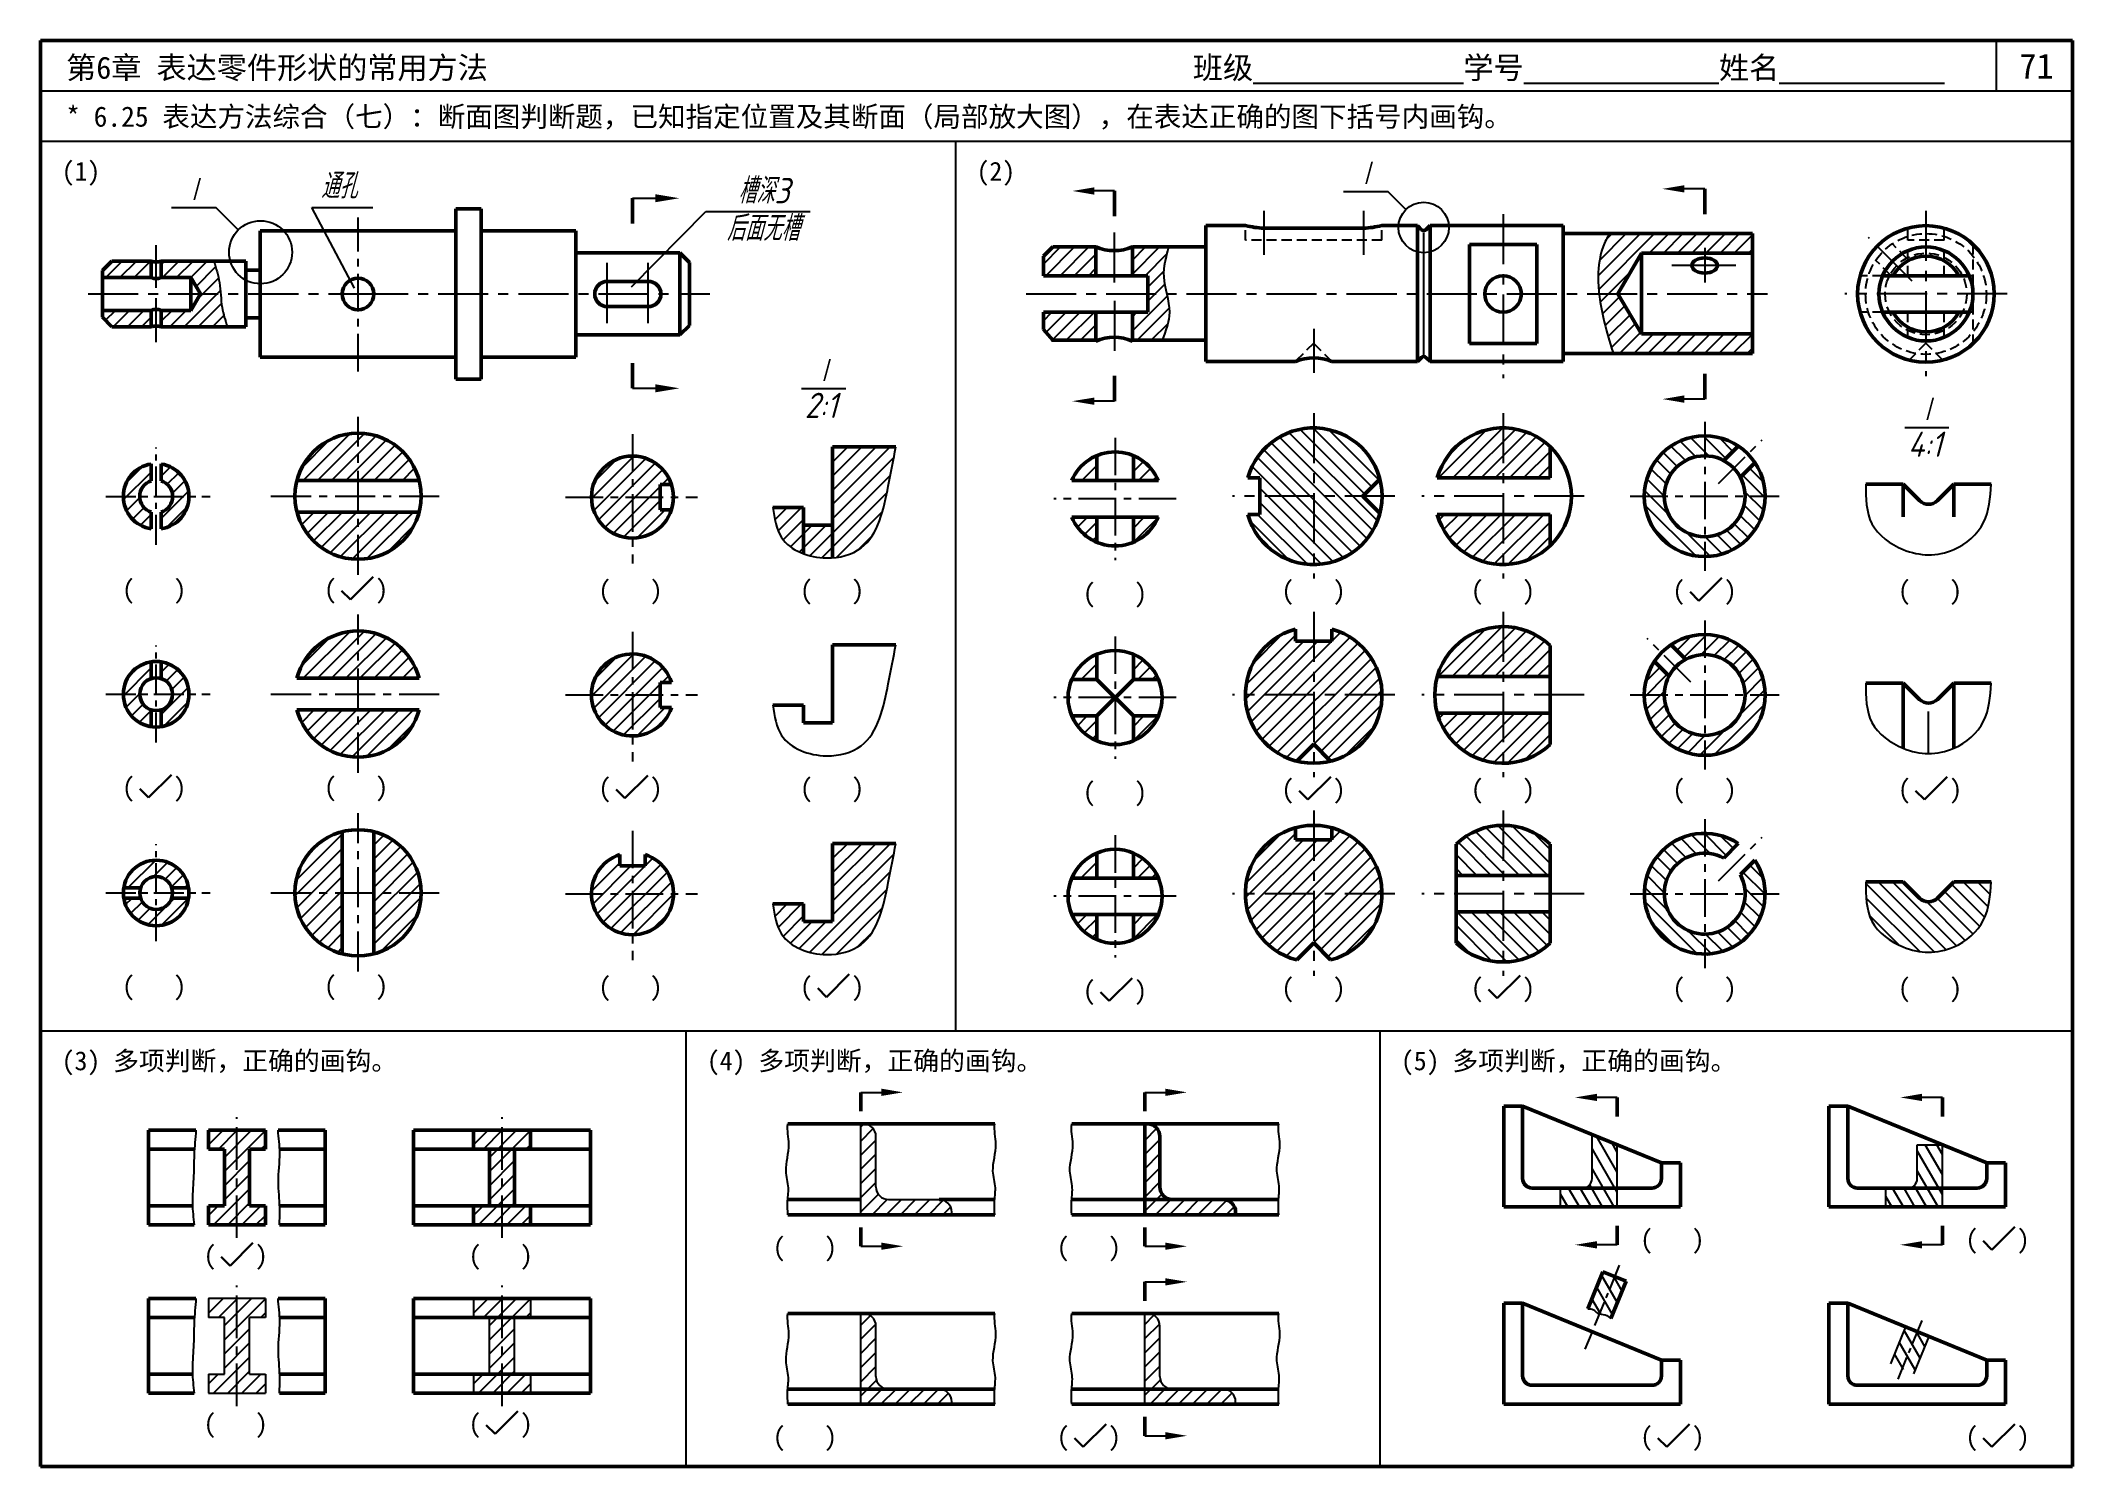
# Model space of a CAD drawing. Header units: millimetres. Extents: x 0 to 322, y 0 to 226.
import ezdxf

# ---------------------------------------------------------------- set-up
doc = ezdxf.new("R2010")
doc.units = ezdxf.units.MM
doc.header["$LTSCALE"] = 0.25
doc.linetypes.add('CENTER', pattern=[50.8, 31.75, -6.35, 6.35, -6.35])
doc.linetypes.add('HIDDEN', pattern=[9.525, 6.35, -3.175])
for name, color, linetype in [('点画线层', 7, 'CENTER'), ('细实线层', 7, 'Continuous'), ('虚线层', 7, 'HIDDEN')]:
    doc.layers.add(name, color=color, linetype=linetype)
doc.layers.add('答案', color=1, linetype='Continuous', lineweight=30)
doc.layers.add('粗实线层', color=7, linetype='Continuous', lineweight=50)
doc.styles.get("Standard").update_dxf_attribs({"font": 'gbeitc.shx', "height": 4, "bigfont": 'gbcbig.shx'})
doc.styles.add('宋体', font='SimSun.ttf', dxfattribs={"height": 3.5})
pattern_1 = [(45, (-4.2185, 5), (-1.122532, 1.122532), [])]
pattern_2 = [(135, (-4.2185, 0), (-1.122532, -1.122532), [])]
pattern_3 = [(45, (-6.898, 0), (-1.122532, 1.122532), [])]

msp = doc.modelspace()

# ---------------------------------------------------------------- texts
at = {"style": '宋体'}
for s, height, p in [('第6章 表达零件形状的常用方法', 3.5, (4.05, 219.96)), ('班级%%U              %%U学号%%U             %%U姓名%%U           ', 3.5, (182.61, 219.96)), ('71', 4, (313.6, 219.96)), ('* 6.25 表达方法综合（七）：断面图判断题，已知指定位置及其断面（局部放大图），在表达正确的图下括号内画钩。', 3.2, (4.05, 212.36)), ('(1)', 3, (3.33, 203.79)), ('(2)', 3, (148.33, 203.79)), ('(3) 多项判断，正确的画钩。', 3, (3.33, 62.79)), ('(4) 多项判断，正确的画钩。', 3, (105.58, 62.79)), ('(5) 多项判断，正确的画钩。', 3, (215.58, 62.79))]:
    msp.add_text(s, height=height, dxfattribs=at).set_placement(p)
at = {"layer": '细实线层'}
for s, p in [('Ⅰ', (208.53, 202.89)), ('Ⅰ', (22.8, 200.35)), ('通孔', (44.4, 200.97)), ('槽深3', (110.53, 200.21)), ('后面无槽', (108.71, 194.27)), ('Ⅰ', (122.63, 171.66)), ('2:1', (121.11, 166.18)), ('Ⅰ', (297.46, 165.5)), ('4:1', (295.94, 160.02))]:
    msp.add_text(s, height=4, dxfattribs=at).set_placement(p)
at = {"layer": '细实线层', "style": '宋体'}
for p in [(12.89, 137.52), (44.89, 137.55), (88.38, 137.41), (120.33, 137.41), (165.16, 136.93), (196.63, 137.35), (226.65, 137.35), (258.6, 137.35), (294.34, 137.35), (12.89, 106.16), (44.89, 106.2), (88.38, 106.05), (120.33, 106.05), (165.16, 105.43), (196.63, 105.85), (226.65, 105.85), (258.6, 105.85), (294.34, 105.85), (12.89, 74.66), (44.89, 74.7), (88.38, 74.55), (120.33, 74.55), (196.63, 74.35), (226.65, 74.35), (258.6, 74.35), (294.34, 74.35), (165.16, 73.93), (116.02, 33.27), (161.02, 33.27), (253.5, 34.5), (305.04, 34.5), (25.81, 31.96), (67.81, 31.96), (25.81, 5.29), (67.81, 5.29), (116.02, 3.23), (161.02, 3.23), (253.5, 3.23), (305.04, 3.23)]:
    msp.add_text('(   )', height=3, dxfattribs=at).set_placement(p)

# ---------------------------------------------------------------- hatches: boundary and pattern name
at = {"layer": '细实线层'}
h = msp.add_hatch(dxfattribs=at)
h.set_pattern_fill('ANSI31', color=256, scale=0.5, style=0)
h.set_pattern_definition(pattern_1)
h.paths.add_polyline_path([(167.23, 193.29), (160.4, 193.29), (158.92, 191.82), (158.92, 188.74), (167.23, 188.74)])
edge = h.paths.add_edge_path()
edge.add_spline(control_points=[(178.52, 185.84), (178.31, 186.75), (177.72, 189.24), (178.39, 191.72), (178.81, 193.29)], knot_values=[8.356328, 8.356328, 8.356328, 8.356328, 11.416188, 16.735038, 16.735038, 16.735038, 16.735038], degree=3, periodic=0)
edge.add_line((178.81, 193.29), (173.02, 193.29))
edge.add_line((173.02, 193.29), (173.02, 188.74))
edge.add_line((173.02, 188.74), (175.46, 188.74))
edge.add_line((175.46, 188.74), (175.46, 185.84))
edge.add_line((175.46, 185.84), (178.52, 185.84))
edge = h.paths.add_edge_path()
edge.add_spline(control_points=[(177.79, 178.51), (178.35, 179.98), (179.28, 182.4), (178.74, 184.87), (178.52, 185.84)], knot_values=[0, 0, 0, 0, 5.092694, 8.356328, 8.356328, 8.356328, 8.356328], degree=3, periodic=0)
edge.add_line((178.52, 185.84), (175.46, 185.84))
edge.add_line((175.46, 185.84), (175.46, 182.95))
edge.add_line((175.46, 182.95), (173.02, 182.95))
edge.add_line((173.02, 182.95), (173.02, 178.51))
edge.add_line((173.02, 178.51), (177.79, 178.51))
h.paths.add_polyline_path([(167.23, 182.95), (158.92, 182.95), (158.92, 180.2), (160.4, 178.51), (167.23, 178.51)])
h = msp.add_hatch(dxfattribs=at)
h.set_pattern_fill('ANSI31', color=256, scale=0.5, style=0)
h.set_pattern_definition(pattern_1)
edge = h.paths.add_edge_path()
edge.add_line((271.29, 192.31), (271.29, 195.41))
edge.add_line((271.29, 195.41), (248.64, 195.41))
edge.add_spline(control_points=[(248.64, 195.41), (248.25, 194.75), (247.17, 192.67), (246.75, 189.31), (246.9, 186.78), (247.01, 185.84)], knot_values=[2.684283, 2.684283, 2.684283, 2.684283, 5.228196, 10.525608, 13.654768, 13.654768, 13.654768, 13.654768], degree=3, periodic=0)
edge.add_line((247.01, 185.84), (249.98, 185.84))
edge.add_line((249.98, 185.84), (253.71, 192.31))
edge.add_line((253.71, 192.31), (271.29, 192.31))
edge = h.paths.add_edge_path()
edge.add_line((253.71, 179.5), (249.98, 185.84))
edge.add_line((249.98, 185.84), (247.01, 185.84))
edge.add_spline(control_points=[(247.01, 185.84), (247.15, 184.6), (247.74, 181.41), (248.65, 178.3), (249.26, 176.4)], knot_values=[13.654768, 13.654768, 13.654768, 13.654768, 17.82177, 24.455457, 24.455457, 24.455457, 24.455457], degree=3, periodic=0)
edge.add_line((249.26, 176.4), (271.29, 176.4))
edge.add_line((271.29, 176.4), (271.29, 179.5))
edge.add_line((271.29, 179.5), (253.71, 179.5))
h = msp.add_hatch(dxfattribs=at)
h.set_pattern_fill('ANSI31', color=256, scale=0.5, style=0)
h.set_pattern_definition([(45, (-670.4583, -573.1674), (-1.122532, 1.122532), [])])
h.paths.add_polyline_path([(17.51, 191.04), (11.31, 191.04), (9.81, 189.54), (9.81, 188.44), (17.51, 188.44)])
edge = h.paths.add_edge_path()
edge.add_spline(control_points=[(28.53, 185.84), (28.49, 186.45), (28.34, 188.22), (27.8, 189.92), (27.45, 191.04)], knot_values=[0, 0, 0, 0, 1.813186, 5.325549, 5.325549, 5.325549, 5.325549], degree=3, periodic=0)
edge.add_line((27.45, 191.04), (19.11, 191.04))
edge.add_line((19.11, 191.04), (19.11, 188.44))
edge.add_line((19.11, 188.44), (23.81, 188.44))
edge.add_line((23.81, 188.44), (25.31, 185.84))
edge.add_line((25.31, 185.84), (28.53, 185.84))
h.paths.add_polyline_path([(17.51, 183.24), (9.81, 183.24), (9.81, 182.14), (11.31, 180.64), (17.51, 180.64)])
edge = h.paths.add_edge_path()
edge.add_spline(control_points=[(29.57, 180.64), (29.25, 181.65), (28.72, 183.35), (28.59, 185.12), (28.53, 185.84)], knot_values=[5.325549, 5.325549, 5.325549, 5.325549, 8.489433, 10.642177, 10.642177, 10.642177, 10.642177], degree=3, periodic=0)
edge.add_line((28.53, 185.84), (25.31, 185.84))
edge.add_line((25.31, 185.84), (23.81, 183.24))
edge.add_line((23.81, 183.24), (19.11, 183.24))
edge.add_line((19.11, 183.24), (19.11, 180.64))
edge.add_line((19.11, 180.64), (29.57, 180.64))
h = msp.add_hatch(dxfattribs=at)
h.set_pattern_fill('ANSI31', color=256, scale=0.5, angle=90)
h.set_pattern_definition(pattern_2)
h.paths.add_polyline_path([(201.76, 164.61, 0.337043), (191.32, 156.68), (193.21, 156.68), (193.21, 153.78), (201.76, 153.78)])
h.paths.add_polyline_path([(201.76, 164.61), (201.76, 153.78), (209.57, 153.78), (212.25, 156.46, 0.342702)])
h.paths.add_polyline_path([(212.25, 151.1), (209.57, 153.78), (201.76, 153.78), (201.76, 142.95, 0.342702)])
h.paths.add_polyline_path([(201.76, 153.78), (193.21, 153.78), (193.21, 150.89), (191.32, 150.89, 0.337043), (201.76, 142.95)])
h = msp.add_hatch(dxfattribs=at)
h.set_pattern_fill('ANSI31', color=256, scale=0.5)
h.set_pattern_definition(pattern_1)
h.paths.add_polyline_path([(231.78, 164.61, 0.337043), (221.34, 156.68), (231.78, 156.68)])
h.paths.add_polyline_path([(239.23, 161.64, 0.192019), (231.78, 164.61), (231.78, 156.68), (239.23, 156.68)])
h.paths.add_polyline_path([(239.23, 150.89), (231.78, 150.89), (231.78, 142.95, 0.192019), (239.23, 145.92)])
h.paths.add_polyline_path([(231.78, 150.89), (221.34, 150.89, 0.337043), (231.78, 142.95)])
h = msp.add_hatch(dxfattribs=at)
h.set_pattern_fill('ANSI31', color=256, scale=0.5, style=0)
h.set_pattern_definition([(45, (-667.4583, -581.9874), (-1.122532, 1.122532), [])])
h.paths.add_polyline_path([(50.31, 163.78, 0.341999), (40.63, 156.28), (50.31, 156.28)])
h.paths.add_polyline_path([(50.31, 163.78), (50.31, 156.28), (59.99, 156.28, 0.341999)])
h.paths.add_polyline_path([(59.99, 151.28), (50.31, 151.28), (50.31, 143.78, 0.341999)])
h.paths.add_polyline_path([(50.31, 151.28), (40.63, 151.28, 0.341999), (50.31, 143.78)])
h = msp.add_hatch(dxfattribs=at)
h.set_pattern_fill('ANSI31', color=256, scale=0.5, style=0)
edge = h.paths.add_edge_path()
edge.add_line((120.92, 152), (116.03, 152))
edge.add_spline(control_points=[(116.03, 152), (116.29, 150.28), (116.78, 147.03), (119.47, 145.19), (120.92, 144.65)], knot_values=[0, 0, 0, 0, 4.989593, 9.368462, 9.368462, 9.368462, 9.368462], degree=3, periodic=0)
edge.add_line((120.92, 144.65), (120.92, 152))
edge = h.paths.add_edge_path()
edge.add_line((125.52, 149.2), (120.92, 149.2))
edge.add_line((120.92, 149.2), (120.92, 144.65))
edge.add_spline(control_points=[(120.92, 144.65), (122.06, 144.23), (123.65, 143.95), (125.2, 143.99), (125.52, 144.01)], knot_values=[9.368462, 9.368462, 9.368462, 9.368462, 12.807583, 13.716205, 13.716205, 13.716205, 13.716205], degree=3, periodic=0)
edge.add_line((125.52, 144.01), (125.52, 149.2))
edge = h.paths.add_edge_path()
edge.add_spline(control_points=[(125.52, 144.01), (127.23, 144.14), (132.38, 145.84), (134.11, 154.14), (135.16, 159.58), (135.55, 161.6)], knot_values=[13.716205, 13.716205, 13.716205, 13.716205, 18.540639, 29.218921, 35.558947, 35.558947, 35.558947, 35.558947], degree=3, periodic=0)
edge.add_line((135.55, 161.6), (125.52, 161.6))
edge.add_line((125.52, 161.6), (125.52, 144.01))
h = msp.add_hatch(dxfattribs=at)
h.set_pattern_fill('ANSI31', color=256, scale=0.5, angle=90)
h.set_pattern_definition(pattern_2)
h.paths.add_polyline_path([(269.38, 156.8), (271.68, 159.1, -0.148417), (273.29, 153.78), (270.13, 153.78, 0.123107)])
h.paths.add_polyline_path([(270.13, 153.78), (273.29, 153.78, -0.414214), (263.73, 144.22), (263.73, 147.38, 0.414214)])
h.paths.add_polyline_path([(254.16, 153.78), (257.32, 153.78, 0.414214), (263.73, 147.38), (263.73, 144.22, -0.414214)])
h.paths.add_polyline_path([(263.73, 163.35), (263.73, 160.19, 0.414214), (257.32, 153.78), (254.16, 153.78, -0.414214)])
h.paths.add_polyline_path([(263.73, 163.35, -0.14867), (269.05, 161.73), (266.75, 159.43, 0.123656), (263.73, 160.19)])
h = msp.add_hatch(dxfattribs=at)
h.set_pattern_fill('ANSI31', color=256, scale=0.5, style=0)
h.set_pattern_definition([(45, (-670.4583, -581.9874), (-1.122532, 1.122532), [])])
h.paths.add_polyline_path([(17.51, 158.89, 0.369664), (13.11, 153.75), (15.71, 153.75, -0.325305), (17.51, 156.22)])
h.paths.add_polyline_path([(15.71, 153.75), (13.11, 153.75, 0.369664), (17.51, 148.61), (17.51, 151.27, -0.325305)])
h.paths.add_polyline_path([(23.51, 153.75), (20.91, 153.75, -0.325305), (19.11, 151.27), (19.11, 148.61, 0.369664)])
h.paths.add_polyline_path([(19.11, 158.89), (19.11, 156.22, -0.325305), (20.91, 153.75), (23.51, 153.75, 0.369664)])
h = msp.add_hatch(dxfattribs=at)
h.set_pattern_fill('ANSI31', color=256, scale=0.5, style=0)
h.set_pattern_definition([(45, (-654.8386, -581.9874), (-1.122532, 1.122532), [])])
h.paths.add_polyline_path([(93.8, 160.14), (93.8, 153.64), (98.19, 153.64), (98.19, 155.64), (99.98, 155.64, 0.325305)])
h.paths.add_polyline_path([(93.8, 160.14, 0.414214), (87.3, 153.64), (93.8, 153.64)])
h.paths.add_polyline_path([(93.8, 153.64), (87.3, 153.64, 0.414214), (93.8, 147.14)])
h.paths.add_polyline_path([(99.98, 151.64), (98.19, 151.64), (98.19, 153.64), (93.8, 153.64), (93.8, 147.14, 0.325305)])
h = msp.add_hatch(dxfattribs=at)
h.set_pattern_fill('ANSI31', color=256, scale=0.5)
h.set_pattern_definition(pattern_1)
h.paths.add_polyline_path([(167.39, 160.23, 0.19576), (163.42, 156.25), (167.39, 156.25)])
h.paths.add_polyline_path([(173.18, 160.23), (173.18, 156.25), (177.15, 156.25, 0.19576)])
h.paths.add_polyline_path([(167.39, 150.46), (163.42, 150.46, 0.19576), (167.39, 146.49)])
h.paths.add_polyline_path([(177.15, 150.46), (173.18, 150.46), (173.18, 146.49, 0.19576)])
h = msp.add_hatch(dxfattribs=at)
h.set_pattern_fill('ANSI31', color=256, scale=0.5, style=0)
h.set_pattern_definition([(45, (-667.4583, -613.3443), (-1.122532, 1.122532), [])])
h.paths.add_polyline_path([(50.31, 132.42, 0.341999), (40.63, 124.92), (50.31, 124.92)])
h.paths.add_polyline_path([(50.31, 132.42), (50.31, 124.92), (59.99, 124.92, 0.341999)])
h.paths.add_polyline_path([(59.99, 119.92), (50.31, 119.92), (50.31, 112.42, 0.341999)])
h.paths.add_polyline_path([(50.31, 119.92), (40.63, 119.92, 0.341999), (50.31, 112.42)])
h = msp.add_hatch(dxfattribs=at)
h.set_pattern_fill('ANSI31', color=256, scale=0.5)
h.set_pattern_definition(pattern_1)
h.paths.add_polyline_path([(201.76, 130.83), (198.86, 130.83), (198.86, 132.72, 0.337043), (190.93, 122.28), (201.76, 122.28)])
h.paths.add_polyline_path([(204.65, 132.72), (204.65, 130.83), (201.76, 130.83), (201.76, 122.28), (212.59, 122.28, 0.337043)])
h.paths.add_polyline_path([(212.59, 122.28), (201.76, 122.28), (201.76, 114.47), (204.44, 111.79, 0.342702)])
h.paths.add_polyline_path([(201.76, 122.28), (190.93, 122.28, 0.342702), (199.08, 111.79), (201.76, 114.47)])
h = msp.add_hatch(dxfattribs=at)
h.set_pattern_fill('ANSI31', color=256, scale=0.5)
h.set_pattern_definition(pattern_1)
h.paths.add_polyline_path([(231.78, 133.11, 0.337043), (221.34, 125.18), (231.78, 125.18)])
h.paths.add_polyline_path([(239.23, 130.14, 0.192019), (231.78, 133.11), (231.78, 125.18), (239.23, 125.18)])
h.paths.add_polyline_path([(239.23, 119.39), (231.78, 119.39), (231.78, 111.45, 0.192019), (239.23, 114.42)])
h.paths.add_polyline_path([(231.78, 119.39), (221.34, 119.39, 0.337043), (231.78, 111.45)])
h = msp.add_hatch(dxfattribs=at)
h.set_pattern_fill('ANSI31', color=256, scale=0.5)
h.set_pattern_definition(pattern_1)
h.paths.add_polyline_path([(258.07, 125.3), (255.77, 127.6, 0.148417), (254.16, 122.28), (257.32, 122.28, -0.123107)])
h.paths.add_polyline_path([(257.32, 122.28), (254.16, 122.28, 0.414214), (263.73, 112.72), (263.73, 115.88, -0.414214)])
h.paths.add_polyline_path([(273.29, 122.28), (270.13, 122.28, -0.414214), (263.73, 115.88), (263.73, 112.72, 0.414214)])
h.paths.add_polyline_path([(263.73, 131.85), (263.73, 128.69, -0.414214), (270.13, 122.28), (273.29, 122.28, 0.414214)])
h.paths.add_polyline_path([(263.73, 131.85, 0.14867), (258.4, 130.23), (260.7, 127.93, -0.123656), (263.73, 128.69)])
h = msp.add_hatch(dxfattribs=at)
h.set_pattern_fill('ANSI31', color=256, scale=0.5, style=0)
h.set_pattern_definition([(45, (-670.4583, -581.612), (-1.122532, 1.122532), [])])
h.paths.add_polyline_path([(17.51, 127.53, 0.369664), (13.11, 122.39), (15.71, 122.39, -0.325305), (17.51, 124.86)])
h.paths.add_polyline_path([(15.71, 122.39), (13.11, 122.39, 0.369664), (17.51, 117.25), (17.51, 119.92, -0.325305)])
h.paths.add_polyline_path([(23.51, 122.39), (20.91, 122.39, -0.325305), (19.11, 119.92), (19.11, 117.25, 0.369664)])
h.paths.add_polyline_path([(19.11, 127.53), (19.11, 124.86, -0.325305), (20.91, 122.39), (23.51, 122.39, 0.369664)])
h = msp.add_hatch(dxfattribs=at)
h.set_pattern_fill('ANSI31', color=256, scale=0.5, style=0)
h.set_pattern_definition([(45, (-654.8386, -613.3443), (-1.122532, 1.122532), [])])
h.paths.add_polyline_path([(93.8, 128.78), (93.8, 122.28), (98.19, 122.28), (98.19, 124.28), (99.98, 124.28, 0.325305)])
h.paths.add_polyline_path([(93.8, 128.78, 0.414214), (87.3, 122.28), (93.8, 122.28)])
h.paths.add_polyline_path([(93.8, 122.28), (87.3, 122.28, 0.414214), (93.8, 115.78)])
h.paths.add_polyline_path([(99.98, 120.28), (98.19, 120.28), (98.19, 122.28), (93.8, 122.28), (93.8, 115.78, 0.325305)])
h = msp.add_hatch(dxfattribs=at)
h.set_pattern_fill('ANSI31', color=256, scale=0.5)
h.set_pattern_definition(pattern_1)
h.paths.add_polyline_path([(167.39, 128.73, 0.19576), (163.42, 124.75), (167.39, 124.75)])
h.paths.add_polyline_path([(173.18, 128.73), (173.18, 124.75), (177.15, 124.75, 0.19576)])
h.paths.add_polyline_path([(177.15, 118.96), (173.18, 118.96), (173.18, 114.99, 0.19576)])
h.paths.add_polyline_path([(167.39, 118.96), (163.42, 118.96, 0.19576), (167.39, 114.99)])
h = msp.add_hatch(dxfattribs=at)
h.set_pattern_fill('ANSI31', color=256, scale=0.5, style=0)
h.set_pattern_definition([(45, (-667.4583, -581.3797), (-1.122532, 1.122532), [])])
h.paths.add_polyline_path([(47.81, 100.61, 0.341999), (40.31, 90.92), (47.81, 90.92)])
h.paths.add_polyline_path([(52.81, 100.61), (52.81, 90.92), (60.31, 90.92, 0.341999)])
h.paths.add_polyline_path([(60.31, 90.92), (52.81, 90.92), (52.81, 81.24, 0.341999)])
h.paths.add_polyline_path([(47.81, 90.92), (40.31, 90.92, 0.341999), (47.81, 81.24)])
h = msp.add_hatch(dxfattribs=at)
h.set_pattern_fill('ANSI31', color=256, scale=0.5)
h.set_pattern_definition(pattern_1)
h.paths.add_polyline_path([(201.76, 99.33), (198.86, 99.33), (198.86, 101.22, 0.337043), (190.93, 90.78), (201.76, 90.78)])
h.paths.add_polyline_path([(204.65, 101.22), (204.65, 99.33), (201.76, 99.33), (201.76, 90.78), (212.59, 90.78, 0.337043)])
h.paths.add_polyline_path([(212.59, 90.78), (201.76, 90.78), (201.76, 82.97), (204.44, 80.29, 0.342702)])
h.paths.add_polyline_path([(201.76, 90.78), (190.93, 90.78, 0.342702), (199.08, 80.29), (201.76, 82.97)])
h = msp.add_hatch(dxfattribs=at)
h.set_pattern_fill('ANSI31', color=256, scale=0.5, angle=90)
h.set_pattern_definition(pattern_2)
h.paths.add_polyline_path([(231.78, 101.61, 0.192019), (224.32, 98.64), (224.32, 93.68), (231.78, 93.68)])
h.paths.add_polyline_path([(239.23, 98.64, 0.192019), (231.78, 101.61), (231.78, 93.68), (239.23, 93.68)])
h.paths.add_polyline_path([(239.23, 87.89), (231.78, 87.89), (231.78, 79.95, 0.192019), (239.23, 82.92)])
h.paths.add_polyline_path([(231.78, 87.89), (224.32, 87.89), (224.32, 82.92, 0.192019), (231.78, 79.95)])
h = msp.add_hatch(dxfattribs=at)
h.set_pattern_fill('ANSI31', color=256, scale=0.5, angle=90)
h.set_pattern_definition(pattern_2)
h.paths.add_polyline_path([(269.38, 93.8), (271.68, 96.1, -0.148417), (273.29, 90.78), (270.13, 90.78, 0.123107)])
h.paths.add_polyline_path([(270.13, 90.78), (273.29, 90.78, -0.414214), (263.73, 81.22), (263.73, 84.38, 0.414214)])
h.paths.add_polyline_path([(254.16, 90.78), (257.32, 90.78, 0.414214), (263.73, 84.38), (263.73, 81.22, -0.414214)])
h.paths.add_polyline_path([(263.73, 100.35), (263.73, 97.19, 0.414214), (257.32, 90.78), (254.16, 90.78, -0.414214)])
h.paths.add_polyline_path([(263.73, 100.35, -0.14867), (269.05, 98.73), (266.75, 96.43, 0.123656), (263.73, 97.19)])
h = msp.add_hatch(dxfattribs=at)
h.set_pattern_fill('ANSI31', color=256, scale=0.5, style=0)
h.set_pattern_definition([(45, (-654.8386, -581.3797), (-1.122532, 1.122532), [])])
h.paths.add_polyline_path([(93.8, 95.17), (91.8, 95.17), (91.8, 96.97, 0.325305), (87.3, 90.78), (93.8, 90.78)])
h.paths.add_polyline_path([(93.8, 90.78), (87.3, 90.78, 0.414214), (93.8, 84.28)])
h.paths.add_polyline_path([(100.3, 90.78), (93.8, 90.78), (93.8, 84.28, 0.414214)])
h.paths.add_polyline_path([(95.8, 96.97), (95.8, 95.17), (93.8, 95.17), (93.8, 90.78), (100.3, 90.78, 0.325305)])
h = msp.add_hatch(dxfattribs=at)
h.set_pattern_fill('ANSI31', color=256, scale=0.5, style=0)
edge = h.paths.add_edge_path()
edge.add_spline(control_points=[(116.03, 89.15), (116.29, 87.42), (116.96, 82.98), (123.89, 80.36), (132.31, 82.64), (134.11, 91.28), (135.16, 96.72), (135.55, 98.75)], knot_values=[0, 0, 0, 0, 4.989593, 12.807583, 18.540639, 29.218921, 35.558947, 35.558947, 35.558947, 35.558947], degree=3, periodic=0)
edge.add_line((135.55, 98.75), (125.52, 98.75))
edge.add_line((125.52, 98.75), (125.52, 86.35))
edge.add_line((125.52, 86.35), (120.92, 86.35))
edge.add_line((120.92, 86.35), (120.92, 89.15))
edge.add_line((120.92, 89.15), (116.03, 89.15))
h = msp.add_hatch(dxfattribs=at)
h.set_pattern_fill('ANSI31', color=256, scale=0.5)
h.set_pattern_definition(pattern_1)
h.paths.add_polyline_path([(167.39, 97.23, 0.19576), (163.42, 93.25), (167.39, 93.25)])
h.paths.add_polyline_path([(173.18, 97.23), (173.18, 93.25), (177.15, 93.25, 0.19576)])
h.paths.add_polyline_path([(177.15, 87.46), (173.18, 87.46), (173.18, 83.49, 0.19576)])
h.paths.add_polyline_path([(167.39, 87.46), (163.42, 87.46, 0.19576), (167.39, 83.49)])
h = msp.add_hatch(dxfattribs=at)
h.set_pattern_fill('ANSI31', color=256, scale=0.5, style=0)
h.set_pattern_definition([(45, (-670.4583, -581.3797), (-1.122532, 1.122532), [])])
h.paths.add_polyline_path([(18.31, 88.29, -0.325305), (15.84, 90.09), (13.17, 90.09, 0.369664), (18.31, 85.69)])
h.paths.add_polyline_path([(23.45, 90.09), (20.78, 90.09, -0.325305), (18.31, 88.29), (18.31, 85.69, 0.369664)])
h.paths.add_polyline_path([(18.31, 96.09), (18.31, 93.49, -0.325305), (20.78, 91.69), (23.45, 91.69, 0.369664)])
h.paths.add_polyline_path([(18.31, 96.09, 0.369664), (13.17, 91.69), (15.84, 91.69, -0.325305), (18.31, 93.49)])
h = msp.add_hatch(dxfattribs=at)
h.set_pattern_fill('ANSI31', color=256, scale=0.5, angle=90)
edge = h.paths.add_edge_path()
edge.add_spline(control_points=[(289.26, 92.67), (289.28, 90.45), (289.3, 85.97), (294.38, 82.27), (299.18, 81.21), (304.05, 82.22), (308.72, 86.22), (308.99, 90.54), (309.13, 92.67)], knot_values=[0, 0, 0, 0, 6.328513, 12.746435, 16.832627, 20.91882, 27.301205, 33.479636, 33.479636, 33.479636, 33.479636], degree=3, periodic=0)
edge.add_line((309.13, 92.67), (303.19, 92.67))
edge.add_line((303.19, 92.67), (300.61, 90.08))
edge.add_arc((299.19, 91.5), 2, 225, 315, ccw=False)
edge.add_line((297.78, 90.08), (295.19, 92.67))
edge.add_line((295.19, 92.67), (289.26, 92.67))
h = msp.add_hatch(dxfattribs=at)
h.set_pattern_fill('ANSI31', color=256, scale=0.5)
h.set_pattern_definition([(45, (-2, 6.6379), (-1.12253, 1.12253), [])])
h.paths.add_polyline_path([(35.62, 53.28), (26.62, 53.28), (26.62, 50.28), (35.62, 50.28)])
h.paths.add_polyline_path([(33.12, 50.28), (29.12, 50.28), (29.12, 41.28), (33.12, 41.28)])
h.paths.add_polyline_path([(35.62, 41.28), (26.62, 41.28), (26.62, 38.28), (35.62, 38.28)])
h = msp.add_hatch(dxfattribs=at)
h.set_pattern_fill('ANSI31', color=256, scale=0.5)
h.set_pattern_definition([(45, (40, 6.6379), (-1.12253, 1.12253), [])])
h.paths.add_polyline_path([(77.62, 53.28), (68.62, 53.28), (68.62, 50.28), (77.62, 50.28)])
h.paths.add_polyline_path([(75.12, 50.28), (71.12, 50.28), (71.12, 41.28), (75.12, 41.28)])
h.paths.add_polyline_path([(77.62, 41.28), (68.62, 41.28), (68.62, 38.28), (77.62, 38.28)])
h = msp.add_hatch(dxfattribs=at)
h.set_pattern_fill('ANSI31', color=256, scale=0.5)
h.set_pattern_definition(pattern_3)
h.paths.add_polyline_path([(132.39, 52.29, 0.414214), (130.39, 54.29), (129.99, 54.29), (129.99, 39.89), (144.39, 39.89), (144.39, 40.29, 0.414214), (142.39, 42.29), (134.39, 42.29, -0.414214), (132.39, 44.29)])
h = msp.add_hatch(dxfattribs=at)
h.set_pattern_fill('ANSI31', color=256, scale=0.5)
h.set_pattern_definition(pattern_3)
h.paths.add_polyline_path([(177.39, 52.29, 0.414214), (175.39, 54.29), (174.99, 54.29), (174.99, 42.29), (179.39, 42.29, -0.414214), (177.39, 44.29)])
h.paths.add_polyline_path([(187.39, 42.29), (174.99, 42.29), (174.99, 39.89), (189.39, 39.89), (189.39, 40.29, 0.414214)])
h = msp.add_hatch(dxfattribs=at)
h.set_pattern_fill('ANSI31', color=256, scale=0.5, angle=75)
h.paths.add_polyline_path([(249.88, 50.98), (245.88, 52.62), (245.88, 45.62, -0.414214), (244.38, 44.12), (249.88, 44.12)])
h.paths.add_polyline_path([(249.88, 44.12), (244.38, 44.12), (240.88, 44.12), (240.88, 41.12), (249.88, 41.12)])
h = msp.add_hatch(dxfattribs=at)
h.set_pattern_fill('ANSI31', color=256, scale=0.5, angle=75)
h.paths.add_polyline_path([(301.42, 50.98), (297.42, 50.98), (297.42, 45.62, -0.414214), (295.92, 44.12), (301.42, 44.12)])
h.paths.add_polyline_path([(301.42, 44.12), (295.92, 44.12), (292.42, 44.12), (292.42, 41.12), (301.42, 41.12)])
h = msp.add_hatch(dxfattribs=at)
h.set_pattern_fill('ANSI31', color=256, scale=0.5, angle=75)
h.set_pattern_definition([(120, (0, -1.6296), (-1.374815, -0.79375), [])])
edge = h.paths.add_edge_path()
edge.add_line((249.46, 30.11), (247.61, 30.86))
edge.add_line((247.61, 30.86), (245.21, 24.99))
edge.add_spline(control_points=[(245.21, 24.99), (245.53, 24.98), (246.16, 24.96), (246.6, 24.33), (246.94, 24.2), (247.03, 24.17)], knot_values=[0, 0, 0, 0, 0.935702, 1.766306, 2.063474, 2.063474, 2.063474, 2.063474], degree=3, periodic=0)
edge.add_line((247.03, 24.17), (249.46, 30.11))
edge = h.paths.add_edge_path()
edge.add_line((251.31, 29.35), (249.46, 30.11))
edge.add_line((249.46, 30.11), (247.03, 24.17))
edge.add_spline(control_points=[(247.03, 24.17), (247.33, 24.09), (248.06, 24.1), (248.6, 23.66), (248.88, 23.42)], knot_values=[2.063474, 2.063474, 2.063474, 2.063474, 2.995813, 4.08844, 4.08844, 4.08844, 4.08844], degree=3, periodic=0)
edge.add_line((248.88, 23.42), (251.31, 29.35))
h = msp.add_hatch(dxfattribs=at)
h.set_pattern_fill('ANSI31', color=256, scale=0.5)
h.set_pattern_definition([(45, (-2, -20.03), (-1.12253, 1.12253), [])])
h.paths.add_polyline_path([(35.62, 26.62), (26.62, 26.62), (26.62, 23.62), (35.62, 23.62)])
h.paths.add_polyline_path([(33.12, 23.62), (29.12, 23.62), (29.12, 14.62), (33.12, 14.62)])
h.paths.add_polyline_path([(35.62, 14.62), (26.62, 14.62), (26.62, 11.62), (35.62, 11.62)])
h = msp.add_hatch(dxfattribs=at)
h.set_pattern_fill('ANSI31', color=256, scale=0.5)
h.set_pattern_definition([(45, (40, -20.03), (-1.12253, 1.12253), [])])
h.paths.add_polyline_path([(77.62, 26.62), (68.62, 26.62), (68.62, 23.62), (77.62, 23.62)])
h.paths.add_polyline_path([(75.12, 23.62), (71.12, 23.62), (71.12, 14.62), (75.12, 14.62)])
h.paths.add_polyline_path([(77.62, 14.62), (68.62, 14.62), (68.62, 11.62), (77.62, 11.62)])
h = msp.add_hatch(dxfattribs=at)
h.set_pattern_fill('ANSI31', color=256, scale=0.5)
h.set_pattern_definition(pattern_3)
h.paths.add_polyline_path([(132.39, 22.25, 0.414214), (130.39, 24.25), (129.99, 24.25), (129.99, 12.25), (134.39, 12.25, -0.414214), (132.39, 14.25)])
h.paths.add_polyline_path([(142.39, 12.25), (129.99, 12.25), (129.99, 9.85), (144.39, 9.85), (144.39, 10.25, 0.414214)])
h = msp.add_hatch(dxfattribs=at)
h.set_pattern_fill('ANSI31', color=256, scale=0.5)
h.set_pattern_definition(pattern_3)
h.paths.add_polyline_path([(177.39, 22.25, 0.414214), (175.39, 24.25), (174.99, 24.25), (174.99, 12.25), (179.39, 12.25, -0.414214), (177.39, 14.25)])
h.paths.add_polyline_path([(187.39, 12.25), (174.99, 12.25), (174.99, 9.85), (189.39, 9.85), (189.39, 10.25, 0.414214)])
h = msp.add_hatch(dxfattribs=at)
h.set_pattern_fill('ANSI31', color=256, scale=0.5, angle=75)
h.set_pattern_definition([(120, (47.9577, -10.3872), (-1.374815, -0.79375), [])])
edge = h.paths.add_edge_path()
edge.add_line((297.42, 21.35), (295.57, 22.11))
edge.add_line((295.57, 22.11), (293.16, 16.23))
edge.add_spline(control_points=[(293.16, 16.23), (293.49, 16.22), (294.11, 16.2), (294.55, 15.57), (294.9, 15.44), (294.99, 15.42)], knot_values=[0, 0, 0, 0, 0.935702, 1.766306, 2.063474, 2.063474, 2.063474, 2.063474], degree=3, periodic=0)
edge.add_line((294.99, 15.42), (297.42, 21.35))
edge = h.paths.add_edge_path()
edge.add_line((299.27, 20.59), (297.42, 21.35))
edge.add_line((297.42, 21.35), (294.99, 15.42))
edge.add_spline(control_points=[(294.99, 15.42), (295.29, 15.33), (296.02, 15.34), (296.55, 14.9), (296.84, 14.66)], knot_values=[2.063474, 2.063474, 2.063474, 2.063474, 2.995813, 4.08844, 4.08844, 4.08844, 4.08844], degree=3, periodic=0)
edge.add_line((296.84, 14.66), (299.27, 20.59))

# ---------------------------------------------------------------- linework, layer by layer
at = {"lineweight": 50}
for p, q in [((322, 226), (0, 226)), ((0, 226), (0, 0)), ((322, 0), (322, 226)), ((0, 0), (322, 0))]:
    msp.add_line(p, q, dxfattribs=at)
for p, q in [((310, 218), (310, 226)), ((322, 218), (0, 218)), ((322, 210), (0, 210)), ((145, 210), (145, 69)), ((322, 69), (0, 69)), ((102.25, 69), (102.25, 0)), ((212.25, 69), (212.25, 0))]:
    msp.add_line(p, q)
at = {"layer": '点画线层', "ltscale": 0.75}
for p, q in [((50.31, 173.55), (50.31, 197.95)), ((263.73, 165.6), (263.73, 141.97)), ((93.8, 163.62), (93.8, 143.11)), ((170.28, 163.06), (170.28, 143.66)), ((265.93, 155.82), (272.84, 162.73)), ((83.19, 153.64), (104.08, 153.64)), ((179.99, 153.36), (160.58, 153.36)), ((251.91, 153.78), (275.54, 153.78)), ((93.8, 132.26), (93.8, 111.75)), ((263.73, 134.1), (263.73, 110.47)), ((170.28, 131.56), (170.28, 112.16)), ((261.52, 124.32), (254.61, 131.23)), ((83.19, 122.28), (104.08, 122.28)), ((179.99, 121.86), (160.58, 121.86)), ((251.91, 122.28), (275.54, 122.28)), ((93.8, 100.76), (93.8, 80.25)), ((170.28, 100.06), (170.28, 80.66)), ((263.73, 102.6), (263.73, 78.97)), ((265.93, 92.82), (272.84, 99.73)), ((83.19, 90.78), (104.08, 90.78)), ((179.99, 90.36), (160.58, 90.36)), ((251.91, 90.78), (275.54, 90.78))]:
    msp.add_line(p, q, dxfattribs=at)
at = {"layer": '点画线层'}
for p, q in [((193.85, 199.01), (193.85, 192.02)), ((209.66, 199.01), (209.66, 192.02)), ((231.78, 198.48), (231.78, 172.47)), ((298.8, 199.01), (298.8, 172.8)), ((18.31, 186.84), (18.31, 193.58)), ((170.13, 195.58), (170.16, 186.96)), ((296.6, 187.88), (289.69, 194.79)), ((263.73, 193.15), (263.73, 187.67)), ((7.51, 185.84), (50.31, 185.84)), ((18.31, 178.19), (18.31, 185.16)), ((50.31, 185.84), (106.05, 185.84)), ((156.18, 185.84), (273.66, 185.84)), ((170.17, 184.74), (170.21, 175.35)), ((311.67, 185.84), (285.92, 185.84)), ((201.76, 180.34), (201.76, 173.35)), ((201.76, 166.95), (201.76, 140.74)), ((231.78, 166.95), (231.78, 140.74)), ((214.63, 153.78), (188.88, 153.78)), ((244.65, 153.78), (218.9, 153.78)), ((201.76, 135.45), (201.76, 109.24)), ((231.78, 135.45), (231.78, 109.24)), ((214.63, 122.28), (188.88, 122.28)), ((244.65, 122.28), (218.9, 122.28)), ((201.76, 103.95), (201.76, 77.74)), ((231.78, 103.95), (231.78, 77.74)), ((214.63, 90.78), (188.88, 90.78)), ((244.65, 90.78), (218.9, 90.78))]:
    msp.add_line(p, q, dxfattribs=at)
at = {"layer": '点画线层', "ltscale": 0.8}
for p, q in [((50.31, 141.32), (50.31, 166.39)), ((36.5, 153.78), (64.11, 153.78)), ((50.31, 109.96), (50.31, 135.03)), ((36.5, 122.42), (64.11, 122.42)), ((50.31, 78.46), (50.31, 103.53)), ((36.5, 90.92), (64.11, 90.92))]:
    msp.add_line(p, q, dxfattribs=at)
at = {"layer": '点画线层', "ltscale": 0.6}
for p, q in [((18.31, 146.09), (18.31, 161.49)), ((10.31, 153.75), (26.87, 153.75)), ((18.31, 114.74), (18.31, 130.13)), ((10.31, 122.39), (26.87, 122.39)), ((18.31, 83.24), (18.31, 98.63)), ((10.31, 90.89), (26.87, 90.89))]:
    msp.add_line(p, q, dxfattribs=at)
at = {"layer": '点画线层', "ltscale": 0.85}
for p, q in [((31.12, 36.21), (31.12, 55.34)), ((73.12, 36.21), (73.12, 55.34)), ((31.12, 9.54), (31.12, 28.68)), ((73.12, 9.54), (73.12, 28.68))]:
    msp.add_line(p, q, dxfattribs=at)
at = {"layer": '点画线层', "ltscale": 0.5}
for p, q in [((250.19, 31.88), (245.88, 21.35)), ((298.14, 23.12), (294.34, 13.84)), ((245.88, 21.35), (244.75, 18.59))]:
    msp.add_line(p, q, dxfattribs=at)
at = {"layer": '答案'}
for p, q in [((47.7, 138.8), (49.1, 137.4)), ((49.1, 137.4), (52.72, 141.02)), ((261.41, 138.6), (262.81, 137.2)), ((262.81, 137.2), (266.43, 140.82)), ((17.1, 106.01), (20.72, 109.63)), ((92.59, 105.9), (96.21, 109.52)), ((15.7, 107.41), (17.1, 106.01)), ((91.19, 107.3), (92.59, 105.9)), ((199.45, 107.1), (200.84, 105.7)), ((200.84, 105.7), (204.46, 109.32)), ((297.15, 107.1), (298.55, 105.7)), ((298.55, 105.7), (302.16, 109.32)), ((124.54, 74.4), (128.16, 78.02)), ((169.37, 73.78), (172.99, 77.4)), ((230.86, 74.2), (234.48, 77.82)), ((123.15, 75.8), (124.54, 74.4)), ((167.97, 75.18), (169.37, 73.78)), ((229.46, 75.6), (230.86, 74.2)), ((30.02, 31.81), (33.64, 35.42)), ((307.85, 35.74), (309.25, 34.34)), ((309.25, 34.34), (312.87, 37.96)), ((28.63, 33.2), (30.02, 31.81)), ((70.63, 6.53), (72.02, 5.14)), ((72.02, 5.14), (75.64, 8.76)), ((165.23, 3.08), (168.85, 6.69)), ((257.71, 3.08), (261.33, 6.69)), ((309.25, 3.08), (312.87, 6.69)), ((163.84, 4.47), (165.23, 3.08)), ((256.31, 4.47), (257.71, 3.08)), ((307.85, 4.47), (309.25, 3.08))]:
    msp.add_line(p, q, dxfattribs=at)
at = {"layer": '粗实线层'}
for p, q in [((93.8, 197.02), (93.8, 201.02)), ((170.21, 198.17), (170.21, 202.17)), ((263.73, 198.5), (263.73, 202.5)), ((65.81, 199.34), (69.81, 199.34)), ((65.81, 172.34), (65.81, 199.34)), ((69.81, 172.34), (69.81, 199.34)), ((184.66, 196.67), (190.96, 196.67)), ((184.66, 175.13), (184.66, 196.67)), ((212.56, 196.67), (218.2, 196.67)), ((218.2, 196.67), (218.2, 175.13)), ((218.2, 196.67), (218.85, 196.03)), ((220.2, 196.67), (219.55, 196.03)), ((220.2, 196.67), (220.2, 175.13)), ((220.2, 196.67), (241.28, 196.67)), ((241.28, 196.67), (241.28, 175.13)), ((34.81, 195.84), (65.81, 195.84)), ((34.81, 175.84), (34.81, 195.84)), ((69.81, 195.84), (84.81, 195.84)), ((84.81, 175.84), (84.81, 195.84)), ((160.4, 193.29), (158.92, 191.82)), ((160.4, 193.29), (167.23, 193.29)), ((167.23, 188.74), (167.23, 193.29)), ((173.02, 188.74), (173.02, 193.29)), ((173.02, 193.29), (184.66, 193.29)), ((184.66, 195.41), (184.66, 176.4)), ((193.85, 196.28), (209.66, 196.28)), ((226.44, 177.98), (226.44, 193.7)), ((237.11, 193.7), (226.44, 193.7)), ((237.11, 177.98), (237.11, 193.7)), ((241.28, 195.41), (271.29, 195.41)), ((271.29, 195.41), (271.29, 176.4)), ((11.31, 191.04), (9.81, 189.54)), ((11.31, 191.04), (17.51, 191.04)), ((17.51, 191.04), (17.51, 188.44)), ((19.11, 191.04), (32.51, 191.04)), ((19.11, 191.04), (19.11, 188.44)), ((32.51, 180.64), (32.51, 191.04)), ((84.81, 192.34), (101.31, 192.34)), ((101.31, 179.34), (101.31, 192.34)), ((101.31, 192.34), (102.81, 190.84)), ((102.81, 180.84), (102.81, 190.84)), ((158.92, 191.82), (158.92, 188.74)), ((253.71, 192.31), (249.98, 185.84)), ((271.29, 192.31), (253.71, 192.31)), ((253.71, 192.31), (253.71, 179.5)), ((9.81, 182.14), (9.81, 189.54)), ((9.81, 188.44), (17.51, 188.44)), ((19.11, 188.44), (23.81, 188.44)), ((23.81, 183.24), (23.81, 188.44)), ((23.81, 188.44), (25.31, 185.84)), ((32.51, 189.64), (34.81, 189.64)), ((89.81, 187.84), (96.31, 187.84)), ((175.46, 188.74), (158.92, 188.74)), ((175.46, 182.95), (175.46, 188.74)), ((291.93, 188.74), (305.67, 188.74)), ((23.81, 183.24), (25.31, 185.84)), ((89.81, 183.84), (96.31, 183.84)), ((249.98, 185.84), (253.71, 179.5)), ((9.81, 183.24), (17.51, 183.24)), ((9.81, 182.14), (11.31, 180.64)), ((11.31, 180.64), (17.51, 180.64)), ((17.51, 180.64), (17.51, 183.24)), ((19.11, 183.24), (23.81, 183.24)), ((19.11, 180.64), (19.11, 183.24)), ((19.11, 180.64), (32.51, 180.64)), ((32.51, 182.04), (34.81, 182.04)), ((101.31, 179.34), (102.81, 180.84)), ((175.46, 182.95), (158.92, 182.95)), ((158.92, 182.95), (158.92, 180.2)), ((167.23, 178.51), (167.23, 182.95)), ((173.02, 178.51), (173.02, 182.95)), ((291.93, 182.95), (305.67, 182.95)), ((84.81, 179.34), (101.31, 179.34)), ((158.92, 180.2), (160.4, 178.51)), ((167.23, 178.51), (160.19, 178.51)), ((184.66, 178.51), (173.02, 178.51)), ((237.11, 177.98), (226.44, 177.98)), ((271.29, 179.5), (253.71, 179.5)), ((34.81, 175.84), (65.81, 175.84)), ((69.81, 175.84), (84.81, 175.84)), ((93.8, 174.89), (93.8, 170.89)), ((198.86, 175.13), (184.66, 175.13)), ((218.2, 175.13), (204.65, 175.13)), ((218.2, 175.13), (218.85, 175.78)), ((220.2, 175.13), (219.55, 175.78)), ((241.28, 175.13), (220.2, 175.13)), ((271.29, 176.4), (241.28, 176.4)), ((65.81, 172.34), (69.81, 172.34)), ((170.21, 172.85), (170.21, 168.85)), ((263.73, 173.18), (263.73, 169.18)), ((125.52, 161.6), (135.55, 161.6)), ((125.52, 144.01), (125.52, 161.6)), ((239.23, 161.64), (239.23, 156.68)), ((266.75, 159.43), (269.05, 161.73)), ((17.51, 156.22), (17.51, 158.89)), ((19.11, 156.22), (19.11, 158.89)), ((167.39, 156.25), (167.39, 160.23)), ((173.18, 156.25), (173.18, 160.23)), ((269.38, 156.8), (271.68, 159.1)), ((40.63, 156.28), (59.99, 156.28)), ((98.19, 155.64), (99.98, 155.64)), ((98.19, 151.64), (98.19, 155.64)), ((163.42, 156.25), (177.15, 156.25)), ((193.21, 156.68), (191.32, 156.68)), ((193.21, 156.68), (193.21, 150.89)), ((212.25, 156.46), (209.57, 153.78)), ((239.23, 156.68), (221.34, 156.68)), ((289.26, 155.67), (295.19, 155.67)), ((295.19, 155.67), (297.78, 153.08)), ((295.19, 155.67), (295.19, 150.5)), ((303.19, 155.67), (300.61, 153.08)), ((303.19, 155.67), (309.13, 155.67)), ((303.19, 155.67), (303.19, 150.5)), ((98.19, 151.64), (99.98, 151.64)), ((116.03, 152), (120.92, 152)), ((120.92, 144.65), (120.92, 152)), ((209.57, 153.78), (212.25, 151.1)), ((17.51, 148.61), (17.51, 151.27)), ((19.11, 148.61), (19.11, 151.27)), ((40.63, 151.28), (59.99, 151.28)), ((120.92, 149.2), (125.52, 149.2)), ((163.42, 150.46), (177.15, 150.46)), ((167.39, 146.49), (167.39, 150.46)), ((173.18, 146.49), (173.18, 150.46)), ((193.21, 150.89), (191.32, 150.89)), ((239.23, 150.89), (221.34, 150.89)), ((239.23, 150.89), (239.23, 145.92)), ((198.86, 130.83), (198.86, 132.72)), ((204.65, 130.83), (204.65, 132.72)), ((125.52, 130.25), (135.55, 130.25)), ((125.52, 117.85), (125.52, 130.25)), ((204.65, 130.83), (198.86, 130.83)), ((239.23, 130.14), (239.23, 114.42)), ((260.7, 127.93), (258.4, 130.23)), ((17.51, 124.86), (17.51, 127.53)), ((19.11, 124.86), (19.11, 127.53)), ((167.39, 124.75), (167.39, 128.73)), ((173.18, 124.75), (173.18, 128.73)), ((258.07, 125.3), (255.77, 127.6)), ((40.63, 124.92), (59.99, 124.92)), ((98.19, 124.28), (99.98, 124.28)), ((98.19, 120.28), (98.19, 124.28)), ((163.42, 124.75), (167.39, 124.75)), ((167.39, 124.75), (173.18, 118.96)), ((167.39, 118.96), (173.18, 124.75)), ((173.18, 124.75), (177.15, 124.75)), ((239.23, 125.18), (221.34, 125.18)), ((289.26, 124.17), (295.19, 124.17)), ((295.19, 124.17), (295.19, 113.83)), ((295.19, 124.17), (297.78, 121.58)), ((303.19, 124.17), (300.61, 121.58)), ((303.19, 124.17), (309.13, 124.17)), ((303.19, 124.17), (303.19, 113.83)), ((17.51, 117.25), (17.51, 119.92)), ((19.11, 117.25), (19.11, 119.92)), ((40.63, 119.92), (59.99, 119.92)), ((98.19, 120.28), (99.98, 120.28)), ((116.03, 120.65), (120.92, 120.65)), ((120.92, 117.85), (120.92, 120.65)), ((239.23, 119.39), (221.34, 119.39)), ((120.92, 117.85), (125.52, 117.85)), ((163.42, 118.96), (167.39, 118.96)), ((167.39, 114.99), (167.39, 118.96)), ((173.18, 114.99), (173.18, 118.96)), ((173.18, 118.96), (177.15, 118.96)), ((201.76, 114.47), (199.08, 111.79)), ((204.44, 111.79), (201.76, 114.47)), ((47.81, 81.24), (47.81, 100.61)), ((52.81, 81.24), (52.81, 100.61)), ((198.86, 99.33), (198.86, 101.22)), ((204.65, 99.33), (204.65, 101.22)), ((91.8, 95.17), (91.8, 96.97)), ((95.8, 95.17), (95.8, 96.97)), ((125.52, 98.75), (135.55, 98.75)), ((125.52, 86.35), (125.52, 98.75)), ((167.39, 93.25), (167.39, 97.23)), ((173.18, 93.25), (173.18, 97.23)), ((204.65, 99.33), (198.86, 99.33)), ((224.32, 98.64), (224.32, 82.92)), ((239.23, 98.64), (239.23, 82.92)), ((266.75, 96.43), (269.05, 98.73)), ((95.8, 95.17), (91.8, 95.17)), ((239.23, 93.68), (224.32, 93.68)), ((269.38, 93.8), (271.68, 96.1)), ((15.84, 91.69), (13.17, 91.69)), ((23.45, 91.69), (20.78, 91.69)), ((163.42, 93.25), (177.15, 93.25)), ((289.26, 92.67), (295.19, 92.67)), ((295.19, 92.67), (297.78, 90.08)), ((303.19, 92.67), (300.61, 90.08)), ((303.19, 92.67), (309.13, 92.67)), ((15.84, 90.09), (13.17, 90.09)), ((23.45, 90.09), (20.78, 90.09)), ((116.03, 89.15), (120.92, 89.15)), ((120.92, 86.35), (120.92, 89.15)), ((163.42, 87.46), (177.15, 87.46)), ((167.39, 83.49), (167.39, 87.46)), ((173.18, 83.49), (173.18, 87.46)), ((239.23, 87.89), (224.32, 87.89)), ((120.92, 86.35), (125.52, 86.35)), ((201.76, 82.97), (199.08, 80.29)), ((204.44, 80.29), (201.76, 82.97)), ((129.99, 56.29), (129.99, 59.29)), ((174.99, 56.29), (174.99, 59.29)), ((249.88, 55.48), (249.88, 58.48)), ((301.42, 55.48), (301.42, 58.48)), ((231.88, 57.12), (231.88, 41.12)), ((231.88, 57.12), (234.88, 57.12)), ((234.88, 57.12), (234.88, 45.62)), ((234.88, 57.12), (256.88, 48.12)), ((283.42, 57.12), (283.42, 41.12)), ((283.42, 57.12), (286.42, 57.12)), ((286.42, 57.12), (286.42, 45.62)), ((286.42, 57.12), (308.42, 48.12)), ((17.12, 53.28), (17.12, 38.28)), ((24.62, 53.28), (17.12, 53.28)), ((26.62, 53.28), (26.62, 50.28)), ((35.62, 53.28), (26.62, 53.28)), ((35.62, 53.28), (35.62, 50.28)), ((45.12, 53.28), (37.62, 53.28)), ((45.12, 38.28), (45.12, 53.28)), ((87.12, 53.28), (59.12, 53.28)), ((59.12, 53.28), (59.12, 38.28)), ((68.62, 53.28), (68.62, 50.28)), ((77.62, 53.28), (77.62, 50.28)), ((87.12, 38.28), (87.12, 53.28)), ((118.43, 54.29), (151.23, 54.29)), ((163.43, 54.29), (196.23, 54.29)), ((174.99, 39.89), (174.99, 54.29)), ((174.99, 54.29), (175.39, 54.29)), ((177.39, 44.29), (177.39, 52.29)), ((24.37, 50.28), (17.12, 50.28)), ((29.12, 50.28), (26.62, 50.28)), ((29.12, 41.28), (29.12, 50.28)), ((33.12, 41.28), (33.12, 50.28)), ((35.62, 50.28), (33.12, 50.28)), ((45.12, 50.28), (37.89, 50.28)), ((87.12, 50.28), (59.12, 50.28)), ((71.12, 41.28), (71.12, 50.28)), ((75.12, 41.28), (75.12, 50.28)), ((256.88, 45.62), (256.88, 48.12)), ((256.88, 48.12), (259.88, 48.12)), ((259.88, 41.12), (259.88, 48.12)), ((308.42, 45.62), (308.42, 48.12)), ((308.42, 48.12), (311.42, 48.12)), ((311.42, 41.12), (311.42, 48.12)), ((118.4, 42.29), (129.99, 42.29)), ((142.39, 42.29), (151.2, 42.29)), ((163.4, 42.29), (196.2, 42.29)), ((179.39, 42.29), (187.39, 42.29)), ((236.38, 44.12), (255.38, 44.12)), ((287.92, 44.12), (306.92, 44.12)), ((17.12, 41.28), (24.07, 41.28)), ((26.62, 41.28), (26.62, 38.28)), ((26.62, 41.28), (29.12, 41.28)), ((33.12, 41.28), (35.62, 41.28)), ((35.62, 41.28), (35.62, 38.28)), ((37.89, 41.28), (45.12, 41.28)), ((59.12, 41.28), (87.12, 41.28)), ((68.62, 41.28), (68.62, 38.28)), ((77.62, 41.28), (77.62, 38.28)), ((118.43, 39.89), (151.23, 39.89)), ((163.43, 39.89), (196.23, 39.89)), ((174.99, 39.89), (189.39, 39.89)), ((189.39, 39.89), (189.39, 40.29)), ((231.88, 41.12), (259.88, 41.12)), ((283.42, 41.12), (311.42, 41.12)), ((17.12, 38.28), (24.33, 38.28)), ((26.62, 38.28), (35.62, 38.28)), ((37.85, 38.28), (45.12, 38.28)), ((59.12, 38.28), (87.12, 38.28)), ((129.99, 37.89), (129.99, 34.89)), ((174.99, 37.89), (174.99, 34.89)), ((249.88, 38.12), (249.88, 35.12)), ((301.42, 38.12), (301.42, 35.12)), ((174.99, 26.25), (174.99, 29.25)), ((247.61, 30.86), (245.21, 24.99)), ((247.61, 30.86), (251.31, 29.35)), ((251.31, 29.35), (248.88, 23.42)), ((24.62, 26.62), (17.12, 26.62)), ((17.12, 26.62), (17.12, 11.62)), ((45.12, 26.62), (37.62, 26.62)), ((45.12, 11.62), (45.12, 26.62)), ((87.12, 26.62), (59.12, 26.62)), ((59.12, 26.62), (59.12, 11.62)), ((87.12, 11.62), (87.12, 26.62)), ((231.88, 25.85), (231.88, 9.85)), ((231.88, 25.85), (234.88, 25.85)), ((234.88, 25.85), (234.88, 14.35)), ((234.88, 25.85), (256.88, 16.85)), ((283.42, 25.85), (283.42, 9.85)), ((283.42, 25.85), (286.42, 25.85)), ((286.42, 25.85), (286.42, 14.35)), ((286.42, 25.85), (308.42, 16.85)), ((24.37, 23.62), (17.12, 23.62)), ((45.12, 23.62), (37.89, 23.62)), ((87.12, 23.62), (59.12, 23.62)), ((118.43, 24.25), (151.23, 24.25)), ((163.43, 24.25), (196.23, 24.25)), ((256.88, 14.35), (256.88, 16.85)), ((256.88, 16.85), (259.88, 16.85)), ((259.88, 9.85), (259.88, 16.85)), ((308.42, 14.35), (308.42, 16.85)), ((308.42, 16.85), (311.42, 16.85)), ((311.42, 9.85), (311.42, 16.85)), ((17.12, 14.62), (24.07, 14.62)), ((37.89, 14.62), (45.12, 14.62)), ((59.12, 14.62), (87.12, 14.62)), ((17.12, 11.62), (24.33, 11.62)), ((37.85, 11.62), (45.12, 11.62)), ((59.12, 11.62), (87.12, 11.62)), ((118.4, 12.25), (151.2, 12.25)), ((118.43, 9.85), (151.23, 9.85)), ((163.4, 12.25), (196.2, 12.25)), ((163.43, 9.85), (196.23, 9.85)), ((231.88, 9.85), (259.88, 9.85)), ((236.38, 12.85), (255.38, 12.85)), ((283.42, 9.85), (311.42, 9.85)), ((287.92, 12.85), (306.92, 12.85)), ((174.99, 7.85), (174.99, 4.85))]:
    msp.add_line(p, q, dxfattribs=at)
for centre, radius in [((298.8, 185.84), 10.83), ((298.8, 185.84), 7.45), ((50.31, 185.84), 2.5), ((231.78, 185.84), 2.89), ((50.31, 153.78), 10), ((263.73, 153.78), 9.57), ((93.8, 153.64), 6.5), ((263.73, 153.78), 6.41), ((170.28, 121.86), 7.45), ((263.73, 122.28), 9.57), ((18.31, 122.39), 5.2), ((263.73, 122.28), 6.41), ((18.31, 122.39), 2.6), ((50.31, 90.92), 10), ((170.28, 90.36), 7.45), ((18.31, 90.89), 5.2), ((18.31, 90.89), 2.6)]:
    msp.add_circle(centre, radius, dxfattribs=at)
for centre, radius, start, end in [((170.13, 200.16), 7.45, 247.1523, 292.8477), ((219.2, 196.38), 0.5, 225, 315), ((298.8, 185.84), 5.98, 28.9693, 151.0307), ((89.81, 185.84), 2, 90, 270), ((96.31, 185.84), 2, 270, 90), ((298.8, 185.84), 5.98, 208.9693, 331.0307), ((170.13, 171.52), 7.45, 67.1523, 112.8477), ((201.76, 168.27), 7.45, 67.1523, 112.8477), ((219.2, 175.43), 0.5, 45, 135), ((201.76, 153.78), 10.83, 195.496, 164.504), ((231.78, 153.78), 10.83, 195.496, 164.504), ((18.31, 153.75), 5.2, 98.8499, 261.1501), ((18.31, 153.75), 5.2, 278.8499, 81.1501), ((170.28, 153.36), 7.45, 22.8477, 157.1523), ((18.31, 153.75), 2.6, 107.9202, 252.0798), ((18.31, 153.75), 2.6, 287.9202, 72.0798), ((299.19, 154.5), 2, 225, 315), ((170.28, 153.36), 7.45, 202.8477, 337.1523), ((50.31, 122.42), 10, 14.4775, 165.5225), ((201.76, 122.28), 10.83, 105.496, 74.504), ((231.78, 122.28), 10.83, 46.5216, 313.4784), ((93.8, 122.28), 6.5, 17.9202, 342.0798), ((50.31, 122.42), 10, 194.4775, 345.5225), ((299.19, 123), 2, 225, 315), ((201.76, 90.78), 10.83, 284.3332, 255.6668), ((231.78, 90.78), 10.83, 46.5216, 133.4784), ((263.73, 90.78), 9.57, 56.1751, 33.7681), ((93.8, 90.78), 6.5, 107.9202, 72.0798), ((263.73, 90.78), 6.41, 61.8033, 28.0727), ((299.19, 91.5), 2, 225, 315), ((231.78, 90.78), 10.83, 226.5216, 313.4784), ((175.39, 52.29), 2, 0, 90), ((236.38, 45.62), 1.5, 180, 270), ((255.38, 45.62), 1.5, 270, 0), ((287.92, 45.62), 1.5, 180, 270), ((306.92, 45.62), 1.5, 270, 0), ((179.39, 44.29), 2, 180, 270), ((187.39, 40.29), 2, 0, 90), ((236.38, 14.35), 1.5, 180, 270), ((255.38, 14.35), 1.5, 270, 0), ((287.92, 14.35), 1.5, 180, 270), ((306.92, 14.35), 1.5, 270, 0)]:
    msp.add_arc(centre, radius, start, end, dxfattribs=at)
at = {"layer": '粗实线层', "extrusion": (0, 0, -1)}
msp.add_ellipse((263.73, 190.35), major_axis=(2.03, 0), ratio=0.590578, dxfattribs=at)
at = {"layer": '粗实线层'}
for points in [[(190.96, 196.67), (191.92, 196.48), (192.89, 196.28), (193.85, 196.28)], [(209.66, 196.28), (210.63, 196.28), (211.59, 196.48), (212.56, 196.67)]]:
    msp.add_open_spline(points, degree=3, dxfattribs=at)
for points in [[(17.51, 191.02), (18.31, 190.92), (19.11, 191.04)], [(17.51, 188.44), (18.31, 188.26), (19.11, 188.44)], [(17.51, 183.24), (18.31, 183.42), (19.11, 183.24)], [(17.51, 180.66), (18.31, 180.76), (19.11, 180.64)]]:
    msp.add_spline(points, degree=3, dxfattribs=at)
at = {"layer": '细实线层'}
for p, q in [((93.8, 201.02), (97.4, 201.02)), ((170.21, 202.17), (166.97, 202.17)), ((206.49, 202.09), (213.49, 202.09)), ((216.37, 199.21), (213.49, 202.09)), ((263.73, 202.5), (260.49, 202.5)), ((20.76, 199.54), (27.77, 199.54)), ((31.32, 195.99), (27.77, 199.54)), ((43, 199.54), (52.64, 199.54)), ((49.75, 186.75), (43, 199.54)), ((93.66, 186.98), (105.44, 198.9)), ((105.44, 198.9), (121.96, 198.9)), ((219.2, 176.13), (219.2, 195.55)), ((89.81, 181.2), (89.81, 190.76)), ((96.31, 181.2), (96.31, 190.76)), ((268.66, 190.35), (258.54, 190.35)), ((93.8, 170.89), (97.4, 170.89)), ((120.59, 170.85), (127.6, 170.85)), ((170.21, 168.85), (166.97, 168.85)), ((263.73, 169.18), (260.49, 169.18)), ((295.43, 164.69), (302.43, 164.69)), ((299.19, 113), (299.19, 119.67)), ((129.99, 59.29), (133.23, 59.29)), ((174.99, 59.29), (178.23, 59.29)), ((249.88, 58.48), (246.64, 58.48)), ((301.42, 58.48), (298.18, 58.48)), ((129.99, 39.89), (129.99, 54.29)), ((129.99, 54.29), (130.39, 54.29)), ((132.39, 44.29), (132.39, 52.29)), ((245.88, 45.62), (245.88, 52.62)), ((249.88, 41.12), (249.88, 50.98)), ((297.42, 45.62), (297.42, 50.98)), ((297.42, 50.98), (301.42, 50.98)), ((301.42, 41.12), (301.42, 50.98)), ((134.39, 42.29), (142.39, 42.29)), ((240.88, 41.12), (240.88, 44.12)), ((292.42, 41.12), (292.42, 44.12)), ((129.99, 39.89), (144.39, 39.89)), ((144.39, 39.89), (144.39, 40.29)), ((129.99, 34.89), (133.23, 34.89)), ((174.99, 34.89), (178.23, 34.89)), ((249.88, 35.12), (246.64, 35.12)), ((301.42, 35.12), (298.18, 35.12)), ((174.99, 29.25), (178.23, 29.25)), ((35.62, 26.62), (26.62, 26.62)), ((26.62, 26.62), (26.62, 23.62)), ((35.62, 26.62), (35.62, 23.62)), ((68.62, 26.62), (68.62, 23.62)), ((77.62, 26.62), (77.62, 23.62)), ((29.12, 23.62), (26.62, 23.62)), ((29.12, 14.62), (29.12, 23.62)), ((35.62, 23.62), (33.12, 23.62)), ((33.12, 14.62), (33.12, 23.62)), ((71.12, 14.62), (71.12, 23.62)), ((75.12, 14.62), (75.12, 23.62)), ((129.99, 9.85), (129.99, 24.25)), ((129.99, 24.25), (130.39, 24.25)), ((174.99, 9.85), (174.99, 24.25)), ((174.99, 24.25), (175.39, 24.25)), ((132.39, 14.25), (132.39, 22.25)), ((177.39, 14.25), (177.39, 22.25)), ((295.57, 22.11), (293.16, 16.23)), ((295.57, 22.11), (299.27, 20.59)), ((299.27, 20.59), (296.84, 14.66)), ((26.62, 14.62), (29.12, 14.62)), ((26.62, 14.62), (26.62, 11.62)), ((33.12, 14.62), (35.62, 14.62)), ((35.62, 14.62), (35.62, 11.62)), ((68.62, 14.62), (68.62, 11.62)), ((77.62, 14.62), (77.62, 11.62)), ((26.62, 11.62), (35.62, 11.62)), ((129.99, 9.85), (144.39, 9.85)), ((134.39, 12.25), (142.39, 12.25)), ((144.39, 9.85), (144.39, 10.25)), ((174.99, 9.85), (189.39, 9.85)), ((179.39, 12.25), (187.39, 12.25)), ((189.39, 9.85), (189.39, 10.25)), ((174.99, 4.85), (178.23, 4.85))]:
    msp.add_line(p, q, dxfattribs=at)
for centre, radius in [((219.2, 196.38), 4), ((34.86, 192.45), 5)]:
    msp.add_circle(centre, radius, dxfattribs=at)
for centre, radius, start, end in [((130.39, 52.29), 2, 0, 90), ((244.38, 45.62), 1.5, 270, 0), ((295.92, 45.62), 1.5, 270, 0), ((134.39, 44.29), 2, 180, 270), ((142.39, 40.29), 2, 0, 90), ((130.39, 22.25), 2, 0, 90), ((175.39, 22.25), 2, 0, 90), ((134.39, 14.25), 2, 180, 270), ((179.39, 14.25), 2, 180, 270), ((142.39, 10.25), 2, 0, 90), ((187.39, 10.25), 2, 0, 90)]:
    msp.add_arc(centre, radius, start, end, dxfattribs=at)
for points in [[(177.79, 178.51), (178.94, 182.95), (178.04, 188.57), (178.81, 193.29)], [(27.45, 191.04), (28.34, 187.64), (28.76, 183.7), (29.57, 180.64)], [(116.03, 152), (117.43, 147.22), (124.55, 143.99), (130.05, 145.6), (134.34, 155.38), (135.55, 161.6)], [(289.26, 155.67), (290.24, 149.42), (295.19, 145.33), (299.19, 144.5), (303.19, 145.33), (307.93, 149.61), (309.13, 155.67)], [(116.03, 120.65), (117.43, 115.86), (124.55, 112.63), (130.05, 114.24), (134.34, 124.03), (135.55, 130.25)], [(289.26, 124.17), (290.24, 117.92), (295.19, 113.83), (299.19, 113), (303.19, 113.83), (307.93, 118.11), (309.13, 124.17)], [(116.03, 89.15), (117.43, 84.36), (124.55, 81.13), (130.05, 82.74), (134.34, 92.53), (135.55, 98.75)], [(289.26, 92.67), (290.24, 86.42), (295.19, 82.33), (299.19, 81.5), (303.19, 82.33), (307.93, 86.61), (309.13, 92.67)], [(24.62, 53.28), (24.33, 49.4), (24.22, 45.59), (24.06, 41.66), (24.33, 38.28)], [(37.85, 38.28), (37.9, 41.02), (37.69, 45.1), (37.9, 49.67), (37.62, 53.28)], [(24.62, 26.62), (24.33, 22.73), (24.22, 18.92), (24.06, 14.99), (24.33, 11.62)], [(37.85, 11.62), (37.9, 14.35), (37.69, 18.43), (37.9, 23), (37.62, 26.62)], [(245.21, 24.99), (246.12, 24.81), (246.76, 24.28), (247.96, 24), (248.88, 23.42)]]:
    msp.add_spline(points, degree=3, dxfattribs=at)
for points, knots in [([(248.64, 195.41), (248.25, 194.75), (247.17, 192.67), (246.59, 188.03), (247.47, 182.31), (248.65, 178.3), (249.26, 176.4)], [2.684283, 2.684283, 2.684283, 2.684283, 5.228196, 10.525608, 17.82177, 24.455457, 24.455457, 24.455457, 24.455457]), ([(118.43, 39.89), (118.39, 40.54), (118.28, 41.95), (118.71, 44.27), (117.72, 47.33), (119.04, 50.7), (118.25, 53.25), (118.43, 54.29)], [0, 0, 0, 0, 1.936577, 4.23941, 6.939449, 11.233871, 14.461896, 14.461896, 14.461896, 14.461896]), ([(151.23, 39.89), (151.19, 40.54), (151.08, 41.95), (151.51, 44.27), (150.52, 47.33), (151.84, 50.7), (151.05, 53.25), (151.23, 54.29)], [0, 0, 0, 0, 1.936577, 4.23941, 6.939449, 11.233871, 14.461896, 14.461896, 14.461896, 14.461896]), ([(163.43, 39.89), (163.39, 40.54), (163.28, 41.95), (163.71, 44.27), (162.72, 47.33), (164.04, 50.7), (163.25, 53.25), (163.43, 54.29)], [0, 0, 0, 0, 1.936577, 4.23941, 6.939449, 11.233871, 14.461896, 14.461896, 14.461896, 14.461896]), ([(196.23, 39.89), (196.19, 40.54), (196.08, 41.95), (196.51, 44.27), (195.52, 47.33), (196.84, 50.7), (196.05, 53.25), (196.23, 54.29)], [0, 0, 0, 0, 1.936577, 4.23941, 6.939449, 11.233871, 14.461896, 14.461896, 14.461896, 14.461896]), ([(118.43, 9.85), (118.39, 10.49), (118.28, 11.91), (118.71, 14.22), (117.72, 17.28), (119.04, 20.65), (118.25, 23.2), (118.43, 24.25)], [0, 0, 0, 0, 1.936577, 4.23941, 6.939449, 11.233871, 14.461896, 14.461896, 14.461896, 14.461896]), ([(151.23, 9.85), (151.19, 10.49), (151.08, 11.91), (151.51, 14.22), (150.52, 17.28), (151.84, 20.65), (151.05, 23.2), (151.23, 24.25)], [0, 0, 0, 0, 1.936577, 4.23941, 6.939449, 11.233871, 14.461896, 14.461896, 14.461896, 14.461896]), ([(163.43, 9.85), (163.39, 10.49), (163.28, 11.91), (163.71, 14.22), (162.72, 17.28), (164.04, 20.65), (163.25, 23.2), (163.43, 24.25)], [0, 0, 0, 0, 1.936577, 4.23941, 6.939449, 11.233871, 14.461896, 14.461896, 14.461896, 14.461896]), ([(196.23, 9.85), (196.19, 10.49), (196.08, 11.91), (196.51, 14.22), (195.52, 17.28), (196.84, 20.65), (196.05, 23.2), (196.23, 24.25)], [0, 0, 0, 0, 1.936577, 4.23941, 6.939449, 11.233871, 14.461896, 14.461896, 14.461896, 14.461896])]:
    msp.add_open_spline(points, degree=3, knots=knots, dxfattribs=at)
for points in [[(260.49, 203.08), (260.49, 201.93), (257.03, 202.5)], [(97.4, 201.66), (97.4, 200.38), (101.24, 201.02)], [(166.97, 202.74), (166.97, 201.59), (163.52, 202.17)], [(97.4, 171.53), (97.4, 170.25), (101.24, 170.89)], [(166.97, 168.27), (166.97, 169.42), (163.52, 168.85)], [(260.49, 168.6), (260.49, 169.76), (257.03, 169.18)], [(133.23, 58.72), (133.23, 59.87), (136.69, 59.29)], [(178.23, 58.72), (178.23, 59.87), (181.69, 59.29)], [(246.64, 59.06), (246.64, 57.91), (243.18, 58.48)], [(298.18, 59.06), (298.18, 57.91), (294.72, 58.48)], [(133.23, 35.47), (133.23, 34.32), (136.69, 34.89)], [(178.23, 35.47), (178.23, 34.32), (181.69, 34.89)], [(246.64, 34.54), (246.64, 35.69), (243.18, 35.12)], [(298.18, 34.54), (298.18, 35.69), (294.72, 35.12)], [(178.23, 28.67), (178.23, 29.83), (181.69, 29.25)], [(178.23, 5.43), (178.23, 4.27), (181.69, 4.85)]]:
    msp.add_solid(points, dxfattribs=at)
at = {"layer": '虚线层'}
for p, q in [((190.96, 194.39), (190.96, 196.67)), ((212.56, 194.39), (212.56, 196.67)), ((212.56, 194.39), (190.96, 194.39)), ((295.77, 191.49), (293.47, 193.79)), ((295.91, 194.39), (295.91, 196.28)), ((301.69, 194.39), (295.91, 194.39)), ((301.69, 194.39), (301.69, 196.28)), ((306.25, 193.7), (306.25, 177.98)), ((293.15, 188.86), (290.85, 191.16)), ((295.91, 188.74), (295.91, 192.71)), ((301.69, 188.74), (301.69, 192.71)), ((291.93, 188.74), (288.36, 188.74)), ((306.25, 188.74), (305.67, 188.74)), ((291.93, 182.95), (288.36, 182.95)), ((295.91, 178.97), (295.91, 182.95)), ((301.69, 178.97), (301.69, 182.95)), ((306.25, 182.95), (305.67, 182.95)), ((201.76, 178.03), (198.86, 175.13)), ((204.65, 175.13), (201.76, 178.03)), ((298.8, 178.03), (296.12, 175.35)), ((301.48, 175.35), (298.8, 178.03))]:
    msp.add_line(p, q, dxfattribs=at)
for radius in [9.57, 6.47]:
    msp.add_circle((298.8, 185.84), radius, dxfattribs=at)

msp.set_redraw_order([(e.dxf.handle, doc.entitydb.next_handle()) for e in msp.query("TEXT MTEXT ATTDEF DIMENSION ARC_DIMENSION")])  # texts and dimensions are drawn at this point

doc.saveas('drawing.dxf')
